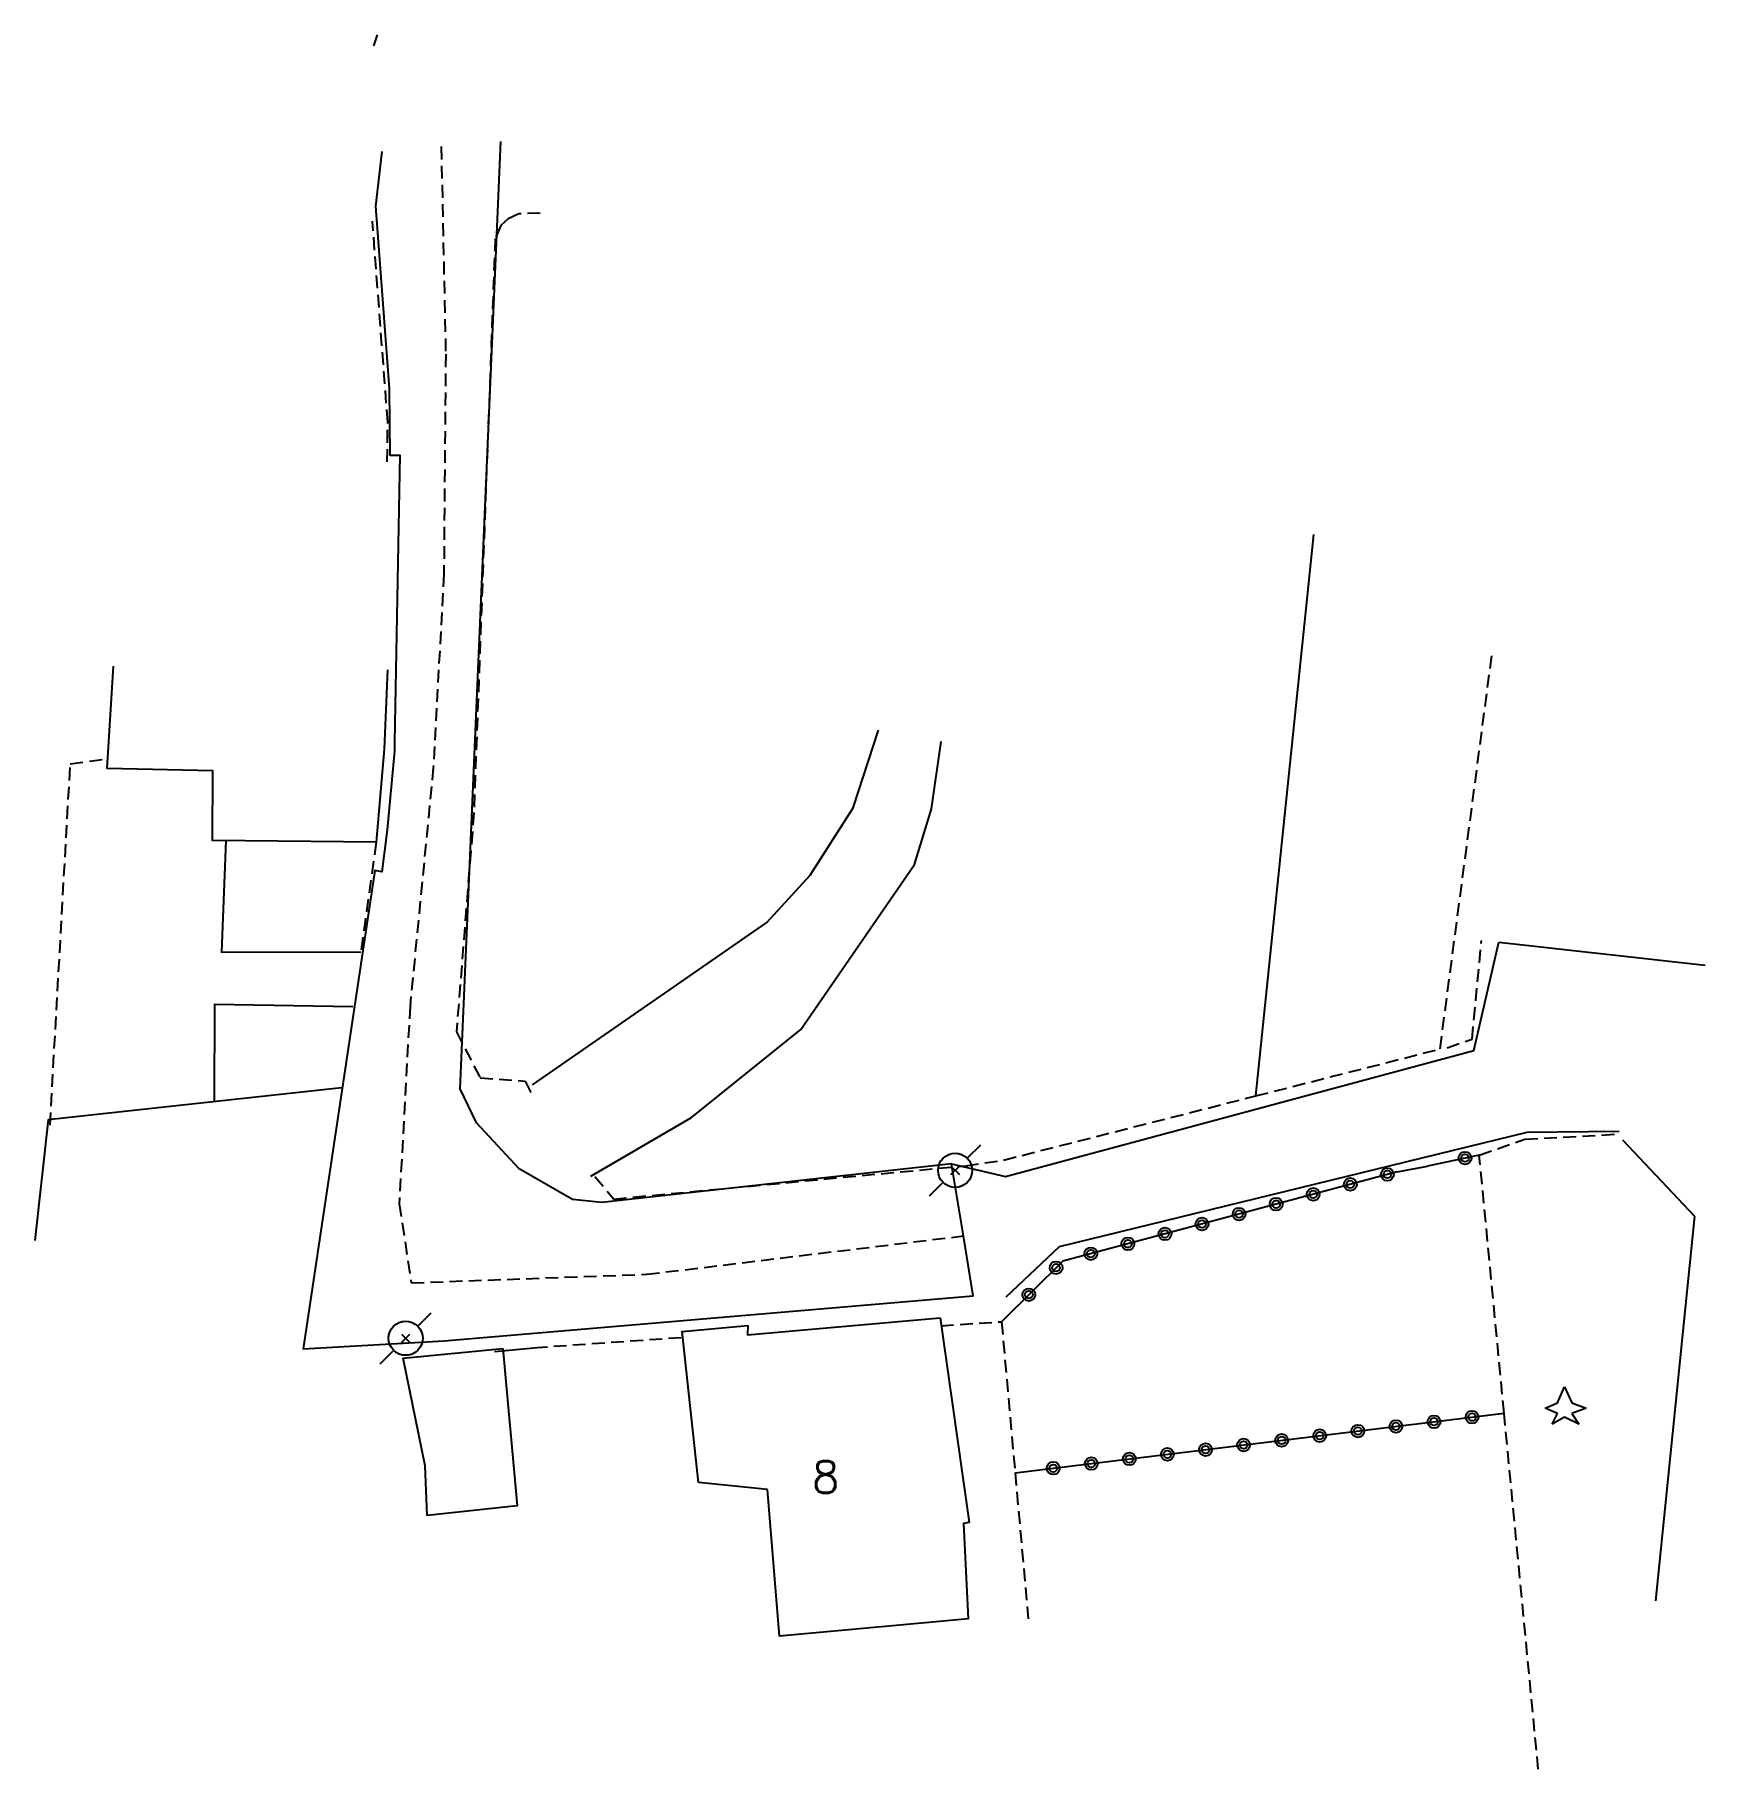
# Model space of a CAD drawing. Header units: millimetres. Extents: x 114283 to 115000, y 122041 to 123000.
# Drawn here: x 114283.1 to 114348.5, y 122040.6 to 122108.4 of the extents above; entities that cross this region are included whole.
import ezdxf
from ezdxf.enums import TextEntityAlignment as Align

# ---------------------------------------------------------------- set-up
doc = ezdxf.new("R2010")
doc.units = ezdxf.units.MM
doc.linetypes.add('DASHED', pattern=[0.75, 0.5, -0.25])
doc.layers.get('0').update_dxf_attribs({"linetype": 'CONTINUOUS'})
for name, color, linetype in [('W0001', 6, 'DASHED'), ('W0008', 7, 'CONTINUOUS'), ('W0014', 7, 'CONTINUOUS'), ('W0017', 7, 'CONTINUOUS'), ('W0101', 7, 'CONTINUOUS'), ('W0104', 1, 'CONTINUOUS'), ('W0112', 1, 'DASHED'), ('W0303', 7, 'CONTINUOUS'), ('W0323', 7, 'CONTINUOUS'), ('W0330', 7, 'CONTINUOUS'), ('W0473', 7, 'CONTINUOUS'), ('W0991', 7, 'CONTINUOUS')]:
    doc.layers.add(name, color=color, linetype=linetype)
doc.styles.get("Standard").update_dxf_attribs({"font": 'romans.shx', "width": 0.85})

msp = doc.modelspace()

# ---------------------------------------------------------------- texts
at = {"layer": 'W0991'}
msp.add_text('8', height=1.25, dxfattribs=at).set_placement((114314.064, 122051.987), align=Align.MIDDLE_CENTER)

# ---------------------------------------------------------------- blocks, each defined once
blk = doc.blocks.new('T303')
for p, q in [((-0.278, 0.209), (0, 0.835)), ((0, 0.835), (0.278, 0.209)), ((-0.765, 0), (-0.278, 0.209)), ((-0.278, -0.209), (-0.765, 0)), ((0.278, 0.209), (0.835, 0)), ((0.835, 0), (0.278, -0.209)), ((-0.487, -0.626), (-0.278, -0.209)), ((0, -0.348), (-0.487, -0.626)), ((0.557, -0.626), (0, -0.348)), ((0.278, -0.209), (0.557, -0.626))]:
    blk.add_line(p, q)
blk = doc.blocks.new('T473')
for p, q in [((0.500001, 0.500001), (1.000002, 1.000002)), ((-0.166667, 0.166667), (0.166667, -0.166667)), ((-0.166667, -0.166667), (0.166667, 0.166667)), ((-1.000002, -1.000002), (-0.500001, -0.500001))]:
    blk.add_line(p, q)
blk.add_ellipse((0, 0), major_axis=(0.471405, 0.471405), ratio=1, start_param=5.497787144, end_param=11.780972451)
blk = doc.blocks.new('t323o')
at = {"color": 0, "linetype": 'Continuous'}
for radius in [0.25, 0.15]:
    blk.add_circle((0, 0), radius, dxfattribs=at)

# ---------------------------------------------------------------- linework, layer by layer
at = {"layer": 'W0001'}
msp.add_lwpolyline([(114299.036, 122103.997), (114299.209, 122095.877), (114299.139, 122087.284), (114298.725, 122079.727), (114297.816, 122070.397), (114297.393, 122062.665), (114297.865, 122059.577), (114307.077, 122059.911), (114319.45, 122061.411)], dxfattribs=at)
at = {"layer": 'W0008'}
for points in [[(114296.709, 122103.804), (114296.461, 122101.671), (114296.999, 122094.538), (114297.022, 122091.936), (114297.414, 122091.935), (114297.204, 122080.732), (114297.213, 122080.376), (114296.926, 122077.282), (114296.707, 122075.643), (114296.44, 122075.701), (114293.634, 122057), (114299.148, 122057.308), (114319.834, 122059.071), (114319.45, 122061.411)], [(114319.45, 122061.411), (114318.987, 122064.227), (114305.309, 122062.718), (114304.162, 122062.833), (114302.088, 122064.039), (114300.409, 122065.835), (114299.779, 122067.164), (114301.364, 122104.189)]]:
    msp.add_lwpolyline(points, dxfattribs=at)
at = {"layer": 'W0014'}
msp.add_lwpolyline([(114340.382, 122072.889), (114348.458, 122072.001)], dxfattribs=at)
at = {"layer": 'W0017'}
for points in [[(114302.599, 122067.315), (114311.768, 122073.658), (114313.464, 122075.518), (114315.135, 122078.146), (114316.127, 122081.185)], [(114304.886, 122063.752), (114308.825, 122066.037), (114313.101, 122069.477), (114317.539, 122075.934), (114318.198, 122078.106), (114318.585, 122080.734)], [(114318.987, 122064.227), (114321.098, 122063.736), (114339.413, 122068.654), (114340.382, 122072.889)], [(114345.089, 122065.499), (114341.479, 122065.452), (114323.201, 122060.983), (114321.111, 122059.021)], [(114345.216, 122065.174), (114348.031, 122062.177), (114346.511, 122047.146)]]:
    msp.add_lwpolyline(points, dxfattribs=at)
at = {"layer": 'W0101'}
for points in [[(114296.49, 122076.803), (114290.089, 122076.871), (114290.103, 122079.593), (114285.974, 122079.679), (114286.22, 122083.681)], [(114296.931, 122083.538), (114296.803, 122080.436), (114296.49, 122076.803)], [(114309.092, 122051.777), (114308.457, 122057.67), (114311.02, 122057.904), (114311.006, 122057.551), (114318.544, 122058.215)], [(114318.544, 122058.215), (114319.671, 122050.211)], [(114311.785, 122051.495), (114309.092, 122051.777)], [(114319.671, 122050.211), (114319.461, 122050.169), (114319.633, 122046.442), (114318.104, 122046.301), (114312.259, 122045.759), (114311.785, 122051.495)]]:
    msp.add_lwpolyline(points, dxfattribs=at)
at = {"layer": 'W0104'}
for points in [[(114290.615, 122076.865), (114290.442, 122072.5), (114295.888, 122072.519)], [(114295.585, 122070.362), (114290.173, 122070.454), (114290.151, 122066.656)], [(114295.13, 122067.196), (114283.669, 122065.952), (114283.14, 122061.229)]]:
    msp.add_lwpolyline(points, dxfattribs=at)
msp.add_lwpolyline([(114301.439, 122057.011), (114302.008, 122050.856), (114298.479, 122050.477), (114298.41, 122052.422), (114297.544, 122056.631), (114301.439, 122057.011)], close=True, dxfattribs=at)
at = {"layer": 'W0112'}
for points in [[(114296.396, 122107.934), (114296.543, 122108.37)], [(114296.923, 122091.671), (114296.945, 122093.22), (114296.346, 122101.078)], [(114302.909, 122101.389), (114302.063, 122101.368), (114301.646, 122101.165), (114301.362, 122100.917), (114301.144, 122100.403), (114300.312, 122077.965), (114299.63, 122069.392)], [(114338.089, 122068.719), (114340.112, 122084.093)], [(114283.739, 122065.74), (114284.533, 122079.871), (114285.981, 122080.062)], [(114296.49, 122076.803), (114295.888, 122072.519)], [(114338.366, 122068.77), (114339.34, 122069.105), (114339.709, 122072.956)], [(114299.63, 122069.392), (114300.551, 122067.594), (114302.315, 122067.463), (114302.592, 122066.894)], [(114305.044, 122063.735), (114305.784, 122062.854), (114319.548, 122064.157), (114321.024, 122064.374), (114330.881, 122066.884), (114338.089, 122068.719)], [(114339.62, 122064.573), (114341.407, 122065.195), (114345.002, 122065.388)], [(114341.928, 122040.56), (114340.59, 122054.479), (114339.62, 122064.573)], [(114318.571, 122057.898), (114320.942, 122058.058)], [(114320.942, 122058.058), (114321.472, 122052.149), (114321.985, 122046.437)], [(114308.421, 122057.43), (114302.797, 122057.04)]]:
    msp.add_lwpolyline(points, dxfattribs=at)
at = {"layer": 'W0323'}
for points in [[(114339.62, 122064.573), (114337.595, 122064.141)], [(114336.405, 122063.915), (114323.335, 122060.422), (114320.942, 122058.058)], [(114321.472, 122052.149), (114340.59, 122054.479)]]:
    msp.add_lwpolyline(points, dxfattribs=at)
at = {"layer": 'W0330'}
for points in [[(114330.881, 122066.884), (114333.158, 122088.832)], [(114336.405, 122063.915), (114337.595, 122064.141)], [(114302.797, 122057.04), (114301.116, 122056.879)]]:
    msp.add_lwpolyline(points, dxfattribs=at)

# ---------------------------------------------------------------- block references
at = {"layer": 'W0303'}
msp.add_blockref('T303', (114342.959, 122054.673), dxfattribs=at)
at = {"layer": 'W0323'}
for p, rotation in [((114339.062, 122064.454), 192.0425751442869), ((114334.577, 122063.426), 194.962790148342), ((114336.026, 122063.814), 194.962790148342), ((114331.678, 122062.652), 194.962790148342), ((114333.128, 122063.039), 194.962790148342), ((114330.229, 122062.265), 194.962790148342), ((114327.331, 122061.49), 194.962790148342), ((114328.78, 122061.877), 194.962790148342), ((114324.433, 122060.715), 194.962790148342), ((114325.882, 122061.103), 194.962790148342), ((114323.076, 122060.166), 224.6507132601983), ((114322.009, 122059.112), 224.6507132601983), ((114336.362, 122053.964), 6.948635910958888), ((114337.851, 122054.145), 6.948635910958888), ((114339.34, 122054.327), 6.948635910958888), ((114330.406, 122053.238), 6.948635910958888), ((114331.895, 122053.419), 6.948635910958888), ((114333.384, 122053.601), 6.948635910958888), ((114334.873, 122053.782), 6.948635910958888), ((114324.45, 122052.512), 6.948635910958888), ((114325.939, 122052.693), 6.948635910958888), ((114327.428, 122052.875), 6.948635910958888), ((114328.917, 122053.056), 6.948635910958888), ((114322.961, 122052.33), 6.948635910958888)]:
    msp.add_blockref('t323o', p, dxfattribs=dict(at, rotation=rotation))
at = {"layer": 'W0473'}
for p in [(114319.127, 122063.976), (114297.645, 122057.41)]:
    msp.add_blockref('T473', p, dxfattribs=at)

msp.set_redraw_order([(e.dxf.handle, doc.entitydb.next_handle()) for e in msp.query("TEXT MTEXT ATTDEF DIMENSION ARC_DIMENSION")])  # texts and dimensions are drawn at this point

doc.saveas('drawing.dxf')
